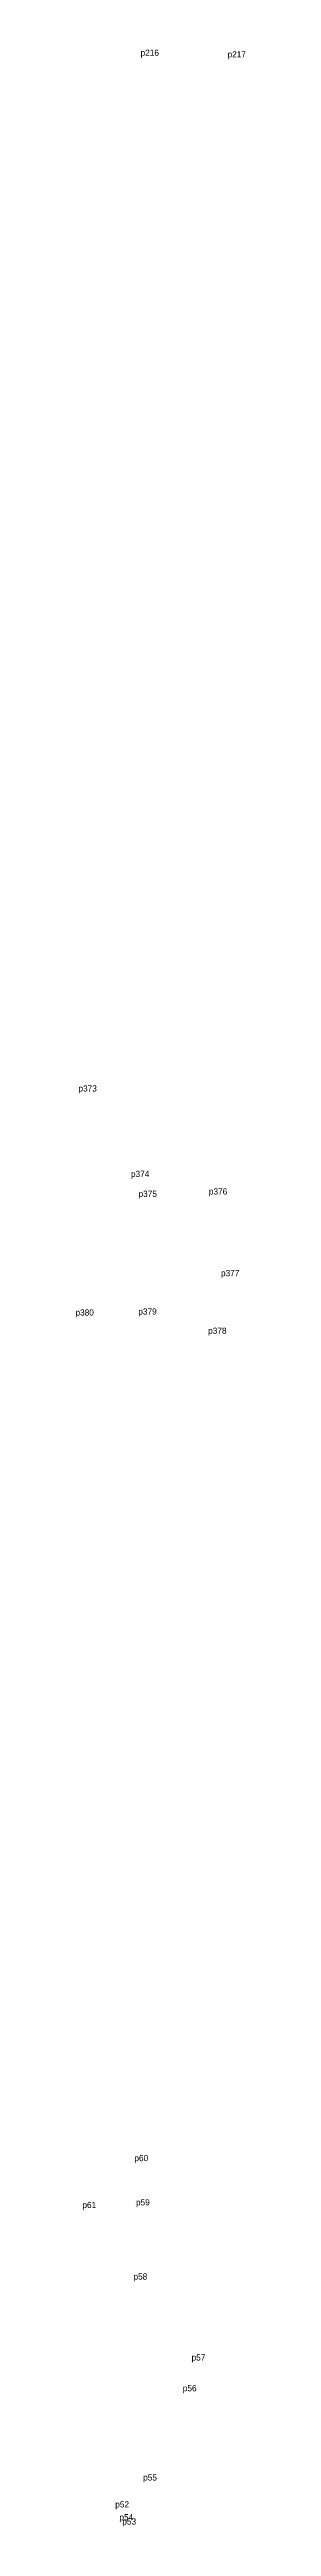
# Model space of a CAD drawing. Extents: x -2 to 54773767, y -1 to 183694297.
# Drawn here: x 544892 to 544941, y 1837997 to 1838717 of the extents above; entities that cross this region are included whole.
import ezdxf

# ---------------------------------------------------------------- set-up
doc = ezdxf.new("R2010")
doc.units = 0
doc.layers.add('Level 12', color=7, linetype='Continuous')
doc.layers.add('Level 7', color=7, linetype='Continuous')

msp = doc.modelspace()

# ---------------------------------------------------------------- texts
at = {"layer": 'Level 12'}
for s, p in [('p216', (544910.836, 1838714.725)), ('p217', (544936.175, 1838714.273)), ('p373', (544892.732, 1838413.839)), ('p374', (544908.027, 1838388.999)), ('p375', (544910.237, 1838383.224)), ('p376', (544930.736, 1838383.917)), ('p377', (544934.269, 1838360.195)), ('p380', (544891.872, 1838348.745)), ('p379', (544910.175, 1838349.022)), ('p378', (544930.53, 1838343.438)), ('p60', (544909.03, 1838103.091)), ('p61', (544893.876, 1838089.461)), ('p59', (544909.493, 1838090.233)), ('p58', (544908.759, 1838068.68)), ('p57', (544925.705, 1838045.159)), ('p56', (544923.137, 1838036.222)), ('p55', (544911.585, 1838010.304)), ('p52', (544903.461, 1838002.489)), ('p54', (544904.664, 1837998.737)), ('p53', (544905.517, 1837997.507))]:
    msp.add_text(s, height=1.8, dxfattribs=at).set_placement(p)

# ---------------------------------------------------------------- linework, layer by layer
at = {"layer": 'Level 7'}
for p, q in [((544910.836, 1838714.725), (544910.836, 1838714.725)), ((544936.175, 1838714.273), (544936.175, 1838714.273)), ((544892.732, 1838413.839), (544892.732, 1838413.839)), ((544908.027, 1838388.999), (544908.027, 1838388.999)), ((544910.237, 1838383.224), (544910.237, 1838383.224)), ((544930.736, 1838383.917), (544930.736, 1838383.917)), ((544934.269, 1838360.195), (544934.269, 1838360.195)), ((544891.872, 1838348.745), (544891.872, 1838348.745)), ((544910.175, 1838349.022), (544910.175, 1838349.022)), ((544930.53, 1838343.438), (544930.53, 1838343.438)), ((544909.03, 1838103.091), (544909.03, 1838103.091)), ((544893.876, 1838089.461), (544893.876, 1838089.461)), ((544909.493, 1838090.233), (544909.493, 1838090.233)), ((544908.759, 1838068.68), (544908.759, 1838068.68)), ((544925.705, 1838045.159), (544925.705, 1838045.159)), ((544923.137, 1838036.222), (544923.137, 1838036.222)), ((544911.585, 1838010.304), (544911.585, 1838010.304)), ((544903.461, 1838002.489), (544903.461, 1838002.489)), ((544904.664, 1837998.737), (544904.664, 1837998.737)), ((544905.517, 1837997.507), (544905.517, 1837997.507))]:
    msp.add_line(p, q, dxfattribs=at)

msp.set_redraw_order([(e.dxf.handle, doc.entitydb.next_handle()) for e in msp.query("TEXT MTEXT ATTDEF DIMENSION ARC_DIMENSION")])  # texts and dimensions are drawn at this point

doc.saveas('drawing.dxf')
